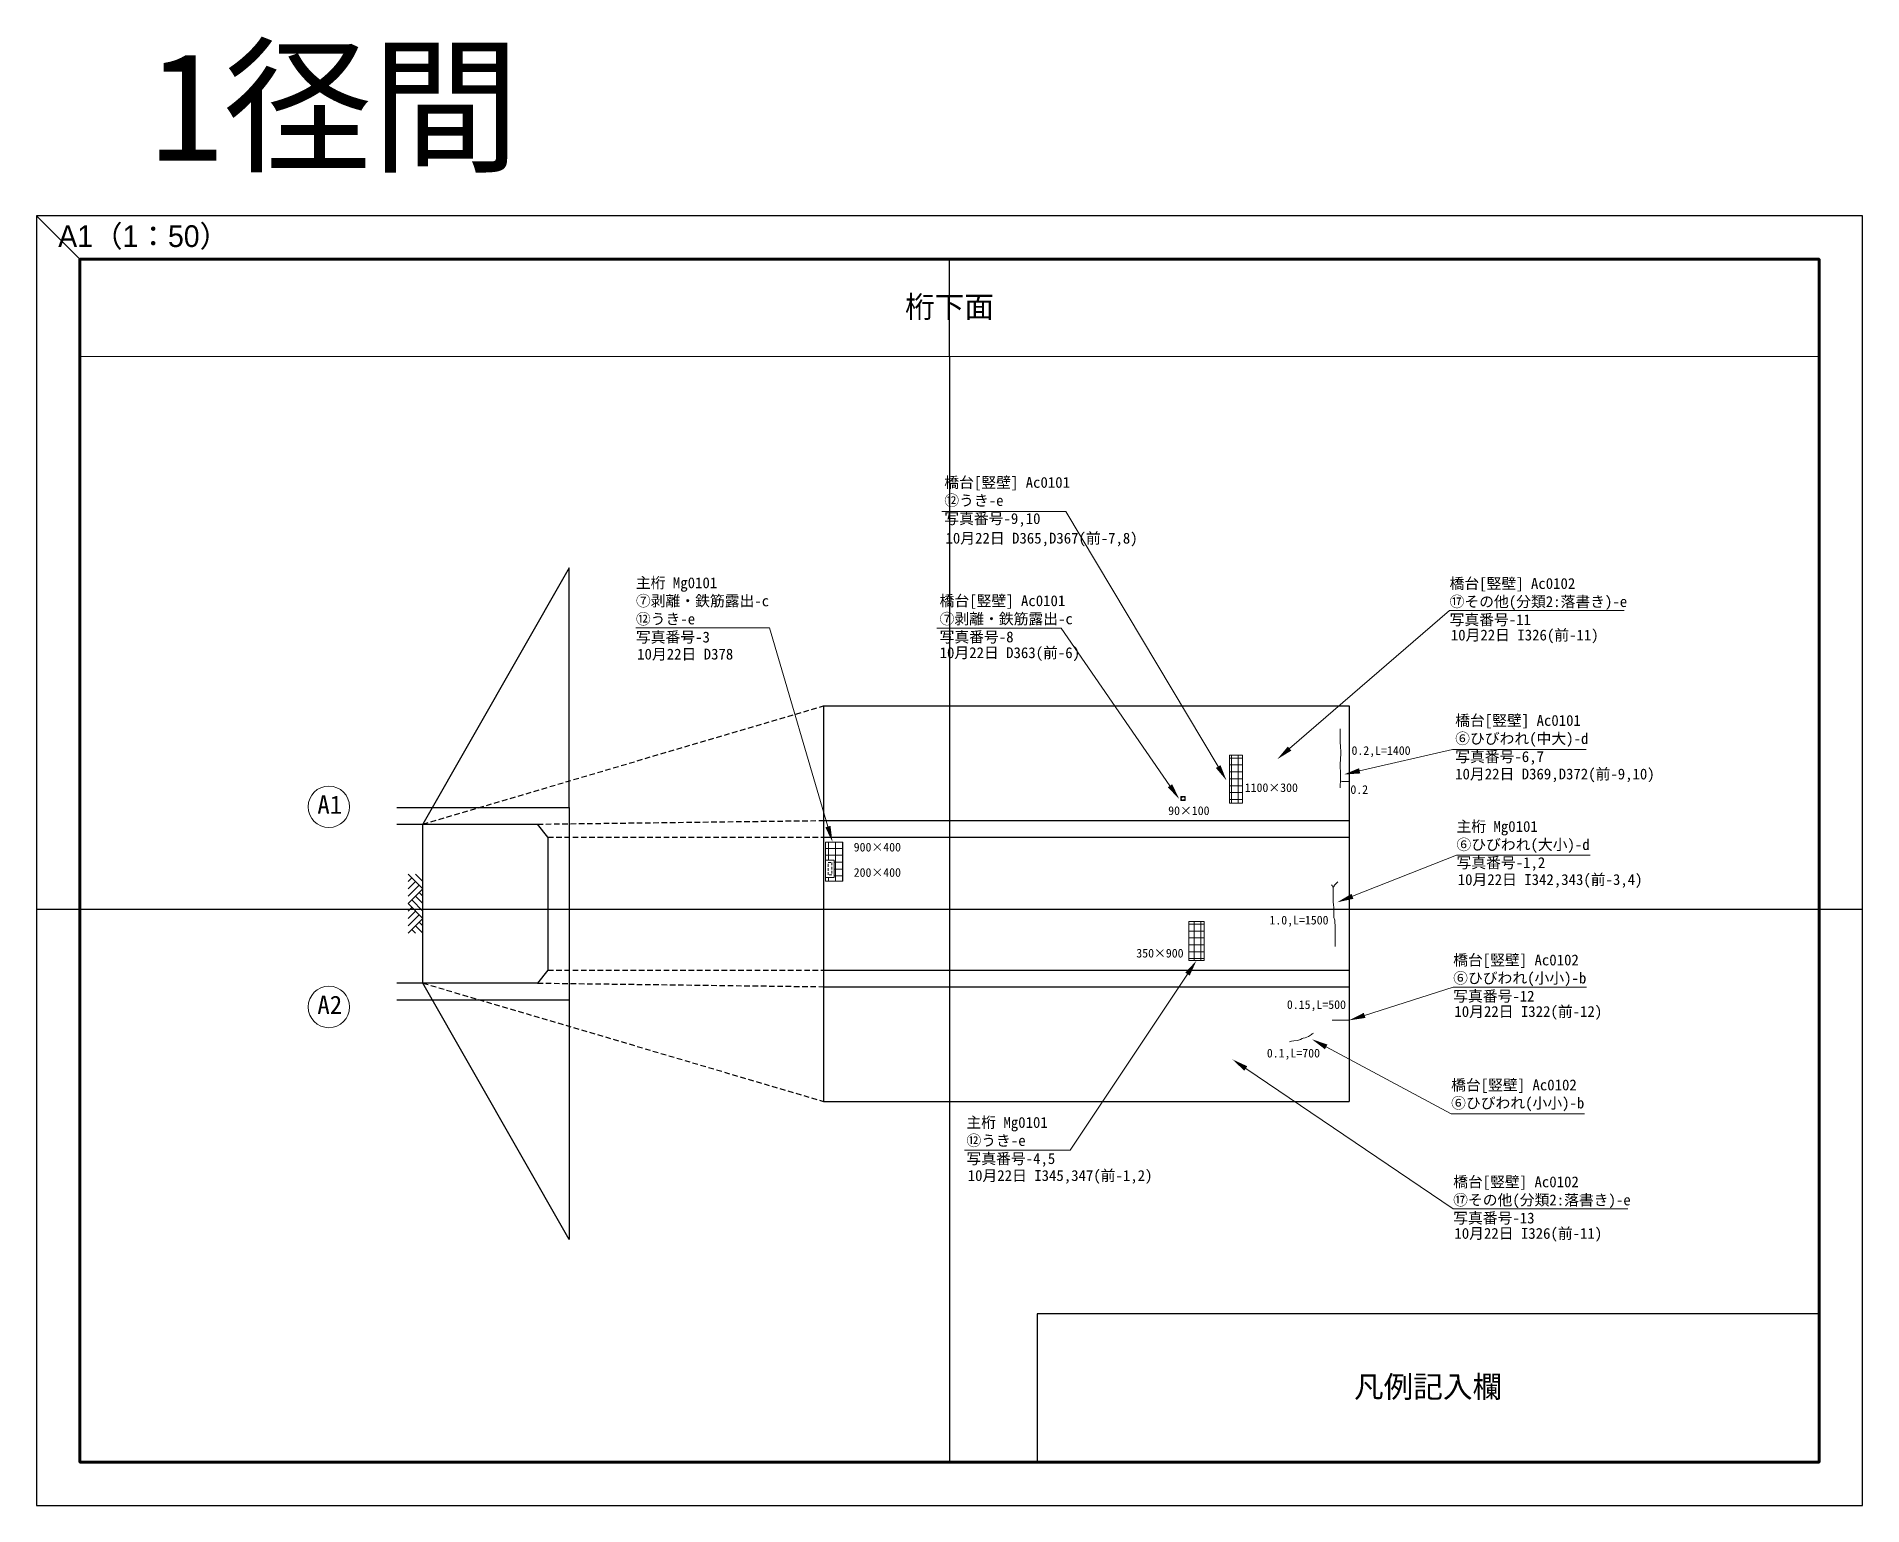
# Model space of a CAD drawing. Header units: millimetres. Extents: x 1462737 to 1504787, y 157083 to 250313.
# Drawn here: x 1462737 to 1504787, y 216483 to 250313 of the extents above; entities that cross this region are included whole.
import ezdxf
from ezdxf import colors
from ezdxf.entities.mleader import LeaderData, LeaderLine
from ezdxf.enums import TextEntityAlignment as Align
from ezdxf.math import Vec2, Vec3

# ---------------------------------------------------------------- set-up
doc = ezdxf.new("R2010")
doc.units = ezdxf.units.MM
doc.linetypes.add('DASHED', pattern=[19.05, 12.7, -6.35])
doc.linetypes.add('HIDDEN', pattern=[9.525, 6.35, -3.175])
doc.layers.get('Defpoints').update_dxf_attribs({"color": 4})
for name, color, linetype, lineweight in [('D-DCR-HCH1', 9, 'Continuous', 13), ('D-MTR-FRAM', 7, 'Continuous', 13), ('D-STR', 1, 'Continuous', 25), ('D-STR-DIM', 7, 'Continuous', 13), ('D-STR-HTXT', 7, 'Continuous', 13), ('D-STR-TXT', 7, 'Continuous', 13), ('D-TTL', 2, 'Continuous', 140)]:
    doc.layers.add(name, color=color, linetype=linetype, lineweight=lineweight)
doc.layers.add('ﾀｲﾄﾙ', color=7, linetype='Continuous')
doc.styles.add('MS ゴシック', font='MS Gothic.ttf')
doc.styles.add('MSゴシック', font='MS Gothic.ttf')
doc.styles.get("Standard").update_dxf_attribs({"font": 'arial.ttf'})
doc.styles.add('YOKO_GOTHIC', font='MS Gothic.ttf')

msp = doc.modelspace()

# ---------------------------------------------------------------- texts
at = {"layer": 'D-STR-HTXT', "attachment_point": 7, "style": 'MSゴシック'}
for s, width, insert, char_height in [('1径間', 12152.18, (1465342, 247176), 2500), ('橋台[竪壁] Ac0102\\P⑰その他(分類2:落書き)-e\\P写真番号-11', 4536.57, (1495278, 236730), 250), ('橋台[竪壁] Ac0101\\P⑦剥離・鉄筋露出-c\\P写真番号-8', 4536.57, (1483534, 236333), 250), ('橋台[竪壁] Ac0102\\P⑥ひびわれ(小小)-b\\P写真番号-12', 4536.57, (1495360, 228060), 250), ('橋台[竪壁] Ac0102\\P⑥ひびわれ(小小)-b', 4536.57, (1495313, 225560), 250), ('橋台[竪壁] Ac0102\\P⑰その他(分類2:落書き)-e\\P写真番号-13', 4536.57, (1495360, 222950), 250)]:
    msp.add_mtext_dynamic_manual_height_columns(s, width=width, gutter_width=25, heights=[0], dxfattribs=dict(at, insert=insert, char_height=char_height))
at = {"layer": 'D-STR-HTXT', "color": 1, "char_height": 250, "attachment_point": 7, "style": 'MSゴシック'}
for s, insert in [('橋台[竪壁] Ac0101\\P⑫うき-e\\P写真番号-9,10', (1483642, 239022)), ('主桁 Mg0101\\P⑦剥離・鉄筋露出-c\\P⑫うき-e\\P写真番号-3', (1476540, 236330)), ('橋台[竪壁] Ac0101\\P⑥ひびわれ(中大)-d\\P写真番号-6,7', (1495407, 233540)), ('主桁 Mg0101\\P⑥ひびわれ(大小)-d\\P写真番号-1,2', (1495437, 231098)), ('主桁 Mg0101\\P⑫うき-e\\P写真番号-4,5', (1484152, 224282))]:
    msp.add_mtext_dynamic_manual_height_columns(s, width=4536.57, gutter_width=25, heights=[0], dxfattribs=dict(at, insert=insert))
at = {"layer": 'D-STR-TXT', "insert": (1483762, 244062), "char_height": 500, "attachment_point": 5, "style": 'MS ゴシック'}
msp.add_mtext('{\\fMS PGothic|b0|i0|c128|p50;桁下面}', dxfattribs=at)
at = {"layer": 'D-STR-TXT', "color": 1, "char_height": 200, "attachment_point": 5, "style": 'MSゴシック'}
for s, insert in [('0.2,L=1400', (1493700, 233844)), ('1100×300', (1491173, 233013)), ('0.2', (1493198, 232969)), ('900×400', (1482100, 231643)), ('200×400', (1482100, 231060)), ('1.0,L=1500', (1491810, 229938)), ('350×900', (1488608, 229201))]:
    msp.add_mtext_dynamic_manual_height_columns(s, width=4536.57, gutter_width=25, heights=[0], dxfattribs=dict(at, insert=insert))
at = {"layer": 'D-STR-TXT', "char_height": 200, "attachment_point": 5, "style": 'MSゴシック'}
for s, insert in [('90×100', (1489274, 232483)), ('0.15,L=500', (1492212, 227992)), ('0.1,L=700', (1491682, 226875))]:
    msp.add_mtext_dynamic_manual_height_columns(s, width=4536.57, gutter_width=25, heights=[0], dxfattribs=dict(at, insert=insert))
at = {"layer": 'Defpoints', "char_height": 500}
for s, insert, attachment_point, style in [('{\\fMS PGothic|b0|i0|c128|p50;A1（1：50）}', (1463237, 245683), 4, 'MS ゴシック'), ('{\\fMS PGothic|b0|i0|c128|p50;凡例記入欄}', (1494783, 219190), 5, 'MSゴシック')]:
    msp.add_mtext(s, dxfattribs=dict(at, insert=insert, attachment_point=attachment_point, style=style))
at = {"layer": 'Defpoints', "char_height": 250, "attachment_point": 7, "style": 'MSゴシック'}
for s, insert in [('10月22日 D365,D367(前-7,8)', (1483670, 238569)), ('10月22日 I326(前-11)', (1495307, 236338)), ('10月22日 D378', (1476569, 235938)), ('10月22日 D363(前-6)', (1483534, 235931)), ('10月22日 D369,D372(前-9,10)', (1495407, 233138)), ('10月22日 I342,343(前-3,4)', (1495466, 230706)), ('10月22日 I322(前-12)', (1495389, 227668)), ('10月22日 I345,347(前-1,2)', (1484181, 223890)), ('10月22日 I326(前-11)', (1495389, 222558))]:
    msp.add_mtext_dynamic_manual_height_columns(s, width=4536.57, gutter_width=25, heights=[0], dxfattribs=dict(at, insert=insert))
at = {"layer": 'ﾀｲﾄﾙ', "style": 'YOKO_GOTHIC'}
for s, p in [('A1', (1469490, 232288)), ('A2', (1469490, 227678))]:
    msp.add_text(s, height=420, dxfattribs=at).set_placement(p, align=Align.BOTTOM_CENTER)

# ---------------------------------------------------------------- hatches: boundary and pattern name
at = {"layer": 'D-DCR-HCH1'}
h = msp.add_hatch(dxfattribs=at)
h.set_pattern_fill('ANSI37', color=1, scale=50, angle=45)
h.set_pattern_definition([(90, (-727.56, -302.49), (-158.75, 0), []), (180, (-727.56, -302.49), (0, -158.75), [])])
h.paths.add_polyline_path([(1490213, 232661), (1490513, 232661), (1490513, 233761), (1490213, 233761)])
h = msp.add_hatch(dxfattribs=at)
h.set_pattern_fill('ANSI37', color=1, scale=50, angle=45)
h.paths.add_polyline_path([(1481307, 231758), (1480907, 231758), (1480907, 231346), (1481107, 231346), (1481107, 230946), (1480907, 230946), (1480907, 230858), (1481307, 230858)])
h = msp.add_hatch(dxfattribs=at)
h.set_pattern_fill('ANSI37', color=1, scale=50, angle=45)
h.paths.add_polyline_path([(1489625, 229933), (1489275, 229933), (1489275, 229033), (1489625, 229033)])

# ---------------------------------------------------------------- linework, layer by layer
msp.add_line((1492965, 227656), (1492575, 227658), dxfattribs=at)
at = {"layer": 'D-DCR-HCH1', "color": 1}
for points in [[(1492757, 234370), (1492757, 234301), (1492757, 234233), (1492757, 234198), (1492757, 234164), (1492757, 234136), (1492757, 234027), (1492763, 233998), (1492769, 233935), (1492774, 233867), (1492774, 233827), (1492774, 233764), (1492769, 233712), (1492767, 233643), (1492760, 233583), (1492761, 233522), (1492757, 233460), (1492763, 233403), (1492763, 233363), (1492763, 233295), (1492763, 233232), (1492763, 233157), (1492757, 233083), (1492757, 233043), (1492757, 233014)], [(1492595, 230711), (1492596, 230699), (1492596, 230662), (1492596, 230552), (1492596, 230497), (1492596, 230432), (1492596, 230377), (1492605, 230322), (1492614, 230248), (1492614, 230220), (1492614, 230165), (1492614, 230091), (1492614, 230027), (1492632, 229962), (1492632, 229907), (1492642, 229843), (1492642, 229797), (1492642, 229751), (1492642, 229686), (1492642, 229484), (1492642, 229419), (1492642, 229355)]]:
    msp.add_lwpolyline(points, dxfattribs=at)
for points in [[(1490213, 233761), (1490213, 232661), (1490513, 232661), (1490513, 233761)], [(1480907, 231758), (1480907, 230858), (1481307, 230858), (1481307, 231758)], [(1481107, 230946), (1480907, 230946), (1480907, 231346), (1481107, 231346)], [(1489275, 229933), (1489625, 229933), (1489625, 229033), (1489275, 229033)]]:
    msp.add_lwpolyline(points, close=True, dxfattribs=at)
at = {"layer": 'D-DCR-HCH1'}
msp.add_lwpolyline([(1489088, 232810), (1489088, 232720), (1489188, 232720), (1489188, 232810)], close=True, dxfattribs=at)
at = {"layer": 'D-DCR-HCH1', "linetype": 'HIDDEN', "ltscale": 5}
msp.add_lwpolyline([(1489102, 232796), (1489178, 232796), (1489178, 232731), (1489102, 232731)], close=True, dxfattribs=at)
at = {"layer": 'D-DCR-HCH1', "color": 1, "linetype": 'HIDDEN', "ltscale": 10}
msp.add_lwpolyline([(1480964, 231290), (1481051, 231290), (1481051, 231004), (1480964, 231004)], close=True, dxfattribs=at)
at = {"layer": 'D-DCR-HCH1'}
msp.add_lwpolyline([(1492148, 227358), (1492111, 227342), (1492101, 227331), (1492027, 227285), (1491950, 227254), (1491906, 227244), (1491883, 227234), (1491842, 227214), (1491799, 227197), (1491765, 227194), (1491691, 227184), (1491638, 227174), (1491591, 227164)], dxfattribs=at)
at = {"layer": 'D-DCR-HCH1', "color": 1}
for points, knots in [([(1492782, 233161), (1492799, 233159), (1492839, 233154), (1492900, 233156), (1492944, 233156), (1492965, 233156)], [0, 0, 0, 0, 51.957147, 119.164195, 183.170578, 183.170578, 183.170578, 183.170578]), ([(1492595, 230711), (1492591, 230723), (1492583, 230746), (1492569, 230766), (1492562, 230776)], [0, 0, 0, 0, 38.2662, 73.610882, 73.610882, 73.610882, 73.610882]), ([(1492595, 230711), (1492597, 230719), (1492600, 230734), (1492621, 230748), (1492626, 230770), (1492659, 230799), (1492685, 230824), (1492706, 230844)], [0, 0, 0, 0, 23.006672, 44.859211, 69.319425, 86.78901, 175.460128, 175.460128, 175.460128, 175.460128])]:
    msp.add_open_spline(points, degree=3, knots=knots, dxfattribs=at)
at = {"layer": 'D-MTR-FRAM'}
msp.add_lwpolyline([(1463737, 242941), (1463737, 217483), (1503787, 217483), (1503787, 242941)], close=True, dxfattribs=at)
at = {"layer": 'D-STR', "color": 0}
for p, q in [((1475004, 238078), (1471634, 232174)), ((1475004, 232558), (1475004, 238078)), ((1480857, 234898), (1492965, 234898)), ((1480857, 234898), (1480857, 225790)), ((1492965, 234898), (1492965, 225790)), ((1471034, 232558), (1475004, 232558)), ((1475004, 232558), (1475004, 228130)), ((1471034, 232174), (1474274, 232174)), ((1471634, 228514), (1471634, 232174)), ((1474514, 231874), (1474274, 232174)), ((1480857, 232258), (1492965, 232258)), ((1474514, 231874), (1474514, 228814)), ((1480857, 231874), (1492965, 231874)), ((1474514, 228814), (1474274, 228514)), ((1480857, 228814), (1492965, 228814)), ((1474274, 228514), (1471034, 228514)), ((1475004, 222610), (1471634, 228514)), ((1480857, 228430), (1492965, 228430)), ((1471034, 228130), (1475004, 228130)), ((1475004, 228130), (1475004, 222610)), ((1480857, 225790), (1492965, 225790))]:
    msp.add_line(p, q, dxfattribs=at)
at = {"layer": 'D-STR', "color": 0, "linetype": 'DASHED', "ltscale": 10}
for p, q in [((1471634, 232174), (1480857, 234898)), ((1474274, 232174), (1480857, 232258)), ((1474514, 231874), (1480857, 231874)), ((1474514, 228814), (1480857, 228814)), ((1471634, 228514), (1480857, 225790)), ((1474274, 228514), (1480857, 228430))]:
    msp.add_line(p, q, dxfattribs=at)
at = {"layer": 'D-STR', "color": 0, "linetype": 'Continuous'}
for p, q in [((1471634, 230685), (1471292, 231026)), ((1471292, 230856), (1471377, 230941)), ((1471292, 230685), (1471463, 230856)), ((1471634, 230856), (1471463, 231026)), ((1471292, 230514), (1471548, 230770)), ((1471634, 230685), (1471292, 230344)), ((1471634, 230344), (1471463, 230514)), ((1471634, 230514), (1471548, 230600)), ((1471634, 230002), (1471292, 230344)), ((1471292, 230173), (1471377, 230258)), ((1471292, 230002), (1471463, 230173)), ((1471292, 229831), (1471548, 230088)), ((1471634, 230173), (1471377, 230429)), ((1471634, 230002), (1471292, 229661)), ((1471463, 229661), (1471377, 229746)), ((1471634, 229661), (1471463, 229831)), ((1471634, 229831), (1471548, 229917))]:
    msp.add_line(p, q, dxfattribs=at)
at = {"layer": 'D-STR-DIM'}
for centre in [(1469470, 232574), (1469470, 227964)]:
    msp.add_circle(centre, 477, dxfattribs=at)
at = {"layer": 'D-TTL', "linetype": 'Continuous'}
msp.add_lwpolyline([(1463737, 245183), (1503787, 245183), (1503787, 217483), (1463737, 217483)], close=True, dxfattribs=at)
at = {"layer": 'Defpoints'}
for p, q in [((1462737, 246183), (1463737, 245183)), ((1483762, 242941), (1483762, 245183))]:
    msp.add_line(p, q, dxfattribs=at)
at = {"layer": 'Defpoints', "linetype": 'Continuous'}
for p, q in [((1483762, 242941), (1483762, 217483)), ((1483762, 230212), (1462737, 230212)), ((1504787, 230212), (1483762, 230212))]:
    msp.add_line(p, q, dxfattribs=at)
msp.add_lwpolyline([(1462737, 216483), (1504787, 216483), (1504787, 246183), (1462737, 246183)], close=True, dxfattribs=at)
at = {"layer": 'Defpoints'}
msp.add_lwpolyline([(1485780, 217483), (1503787, 217483), (1503787, 220898), (1485780, 220898)], close=True, dxfattribs=at)

msp.set_redraw_order([(e.dxf.handle, doc.entitydb.next_handle()) for e in msp.query("TEXT MTEXT ATTDEF DIMENSION ARC_DIMENSION")])  # texts and dimensions are drawn at this point

# ---------------------------------------------------------------- leaders
at = {"layer": 'D-STR-HTXT', "color": 1}
ml = msp.add_multileader_mtext('Standard', dxfattribs=at)
ml.set_content('')
ml.set_leader_properties(color=256, linetype='ByLayer', lineweight=13)
ml.build(insert=Vec2(0, 0))
ml.multileader.update_dxf_attribs({"text_left_attachment_type": 8, "text_right_attachment_type": 5, "dogleg_length": 5000, "arrow_head_size": 375})
ctx = ml.context
ctx.base_point, ctx.char_height, ctx.arrow_head_size, ctx.landing_gap_size, ctx.plane_origin = Vec3(1483582, 239376), 100, 375, 1, Vec3(1482505, 238509)
ctx.left_attachment, ctx.right_attachment = 8, 5
notes = []
notes.append((ctx, [(1, (1, 1, 0), (1486439, 239376), (-1, 0), 2857, [(0, [(1490142, 233178)], 0, [])])]))
ctx.mtext, ml.multileader.dxf.content_type = None, 0
at = {"layer": 'D-STR-HTXT'}
ml = msp.add_multileader_mtext('Standard', dxfattribs=at)
ml.set_content('')
ml.set_leader_properties(color=256, linetype='ByLayer', lineweight=13)
ml.build(insert=Vec2(0, 0))
ml.multileader.update_dxf_attribs({"text_left_attachment_type": 8, "text_right_attachment_type": 5, "dogleg_length": 5000, "arrow_head_size": 375})
ctx = ml.context
ctx.base_point, ctx.char_height, ctx.arrow_head_size, ctx.landing_gap_size, ctx.plane_origin = Vec3(1499299, 237092), 100, 375, 1, Vec3(1494202, 235803)
ctx.left_attachment, ctx.right_attachment = 8, 5
notes.append((ctx, [(0, (1, 1, 0), (1495278, 237092), (1, 0), 4020, [(0, [(1491309, 233669)], 0, [])])]))
ctx.mtext, ml.multileader.dxf.content_type = None, 0
at = {"layer": 'D-STR-HTXT', "color": 1}
ml = msp.add_multileader_mtext('Standard', dxfattribs=at)
ml.set_content('')
ml.set_leader_properties(color=256, linetype='ByLayer', lineweight=13)
ml.build(insert=Vec2(0, 0))
ml.multileader.update_dxf_attribs({"text_left_attachment_type": 8, "text_right_attachment_type": 5, "dogleg_length": 5000, "arrow_head_size": 375})
ctx = ml.context
ctx.base_point, ctx.char_height, ctx.arrow_head_size, ctx.landing_gap_size, ctx.plane_origin = Vec3(1476540, 236692), 100, 375, 1, Vec3(1475463, 235404)
ctx.left_attachment, ctx.right_attachment = 8, 5
notes.append((ctx, [(1, (1, 1, 0), (1479615, 236692), (-1, 0), 3075, [(0, [(1481068, 231758)], 0, [])])]))
ctx.mtext, ml.multileader.dxf.content_type = None, 0
at = {"layer": 'D-STR-HTXT'}
ml = msp.add_multileader_mtext('Standard', dxfattribs=at)
ml.set_content('')
ml.set_leader_properties(color=256, linetype='ByLayer', lineweight=13)
ml.build(insert=Vec2(0, 0))
ml.multileader.update_dxf_attribs({"text_left_attachment_type": 8, "text_right_attachment_type": 5, "dogleg_length": 5000, "arrow_head_size": 375})
ctx = ml.context
ctx.base_point, ctx.char_height, ctx.arrow_head_size, ctx.landing_gap_size, ctx.plane_origin = Vec3(1483473, 236686), 100, 375, 1, Vec3(1482397, 235819)
ctx.left_attachment, ctx.right_attachment = 8, 5
notes.append((ctx, [(1, (1, 1, 0), (1486330, 236686), (-1, 0), 2857, [(0, [(1489053, 232750)], 0, [])])]))
ctx.mtext, ml.multileader.dxf.content_type = None, 0
at = {"layer": 'D-STR-HTXT', "color": 1}
ml = msp.add_multileader_mtext('Standard', dxfattribs=at)
ml.set_content('')
ml.set_leader_properties(color=256, linetype='ByLayer', lineweight=13)
ml.build(insert=Vec2(0, 0))
ml.multileader.update_dxf_attribs({"text_left_attachment_type": 8, "text_right_attachment_type": 5, "dogleg_length": 5000, "arrow_head_size": 375})
ctx = ml.context
ctx.base_point, ctx.char_height, ctx.arrow_head_size, ctx.landing_gap_size, ctx.plane_origin = Vec3(1498422, 233893), 100, 375, 1, Vec3(1494270, 233026)
ctx.left_attachment, ctx.right_attachment = 8, 5
notes.append((ctx, [(0, (1, 1, 0), (1495347, 233893), (1, 0), 3075, [(0, [(1492842, 233318)], 0, [])])]))
ctx.mtext, ml.multileader.dxf.content_type = None, 0
ml = msp.add_multileader_mtext('Standard', dxfattribs=at)
ml.set_content('')
ml.set_leader_properties(color=256, linetype='ByLayer', lineweight=13)
ml.build(insert=Vec2(0, 0))
ml.multileader.update_dxf_attribs({"text_left_attachment_type": 8, "text_right_attachment_type": 5, "dogleg_length": 5000, "arrow_head_size": 375})
ctx = ml.context
ctx.base_point, ctx.char_height, ctx.arrow_head_size, ctx.landing_gap_size, ctx.plane_origin = Vec3(1498512, 231461), 100, 375, 1, Vec3(1494360, 230172)
ctx.left_attachment, ctx.right_attachment = 8, 5
notes.append((ctx, [(0, (1, 1, 0), (1495437, 231461), (1, 0), 3075, [(0, [(1492693, 230375)], 0, [])])]))
ctx.mtext, ml.multileader.dxf.content_type = None, 0
ml = msp.add_multileader_mtext('Standard', dxfattribs=at)
ml.set_content('')
ml.set_leader_properties(color=256, linetype='ByLayer', lineweight=13)
ml.build(insert=Vec2(0, 0))
ml.multileader.update_dxf_attribs({"text_left_attachment_type": 8, "text_right_attachment_type": 5, "dogleg_length": 5000, "arrow_head_size": 375})
ctx = ml.context
ctx.base_point, ctx.char_height, ctx.arrow_head_size, ctx.landing_gap_size, ctx.plane_origin = Vec3(1484104, 224666), 100, 375, 1, Vec3(1483075, 223356)
ctx.left_attachment, ctx.right_attachment = 8, 5
notes.append((ctx, [(1, (1, 1, 0), (1486539, 224666), (-1, 0), 2435, [(0, [(1489450, 229033)], 0, [])])]))
ctx.mtext, ml.multileader.dxf.content_type = None, 0
at = {"layer": 'D-STR-HTXT'}
ml = msp.add_multileader_mtext('Standard', dxfattribs=at)
ml.set_content('')
ml.set_leader_properties(color=256, linetype='ByLayer', lineweight=13)
ml.build(insert=Vec2(0, 0))
ml.multileader.update_dxf_attribs({"text_left_attachment_type": 8, "text_right_attachment_type": 5, "dogleg_length": 5000, "arrow_head_size": 375})
ctx = ml.context
ctx.base_point, ctx.char_height, ctx.arrow_head_size, ctx.landing_gap_size, ctx.plane_origin = Vec3(1498435, 228422), 100, 375, 1, Vec3(1494283, 227133)
ctx.left_attachment, ctx.right_attachment = 8, 5
notes.append((ctx, [(0, (1, 1, 0), (1495360, 228422), (1, 0), 3075, [(0, [(1492965, 227656)], 0, [])])]))
ctx.mtext, ml.multileader.dxf.content_type = None, 0
ml = msp.add_multileader_mtext('Standard', dxfattribs=at)
ml.set_content('')
ml.set_leader_properties(color=256, linetype='ByLayer', lineweight=13)
ml.build(insert=Vec2(0, 0))
ml.multileader.update_dxf_attribs({"text_left_attachment_type": 8, "text_right_attachment_type": 5, "dogleg_length": 5000, "arrow_head_size": 375})
ctx = ml.context
ctx.base_point, ctx.char_height, ctx.arrow_head_size, ctx.landing_gap_size, ctx.plane_origin = Vec3(1498388, 225501), 100, 375, 1, Vec3(1494236, 224634)
ctx.left_attachment, ctx.right_attachment = 8, 5
notes.append((ctx, [(0, (1, 1, 0), (1495313, 225501), (1, 0), 3075, [(0, [(1492106, 227221)], 0, [])])]))
ctx.mtext, ml.multileader.dxf.content_type = None, 0
ml = msp.add_multileader_mtext('Standard', dxfattribs=at)
ml.set_content('')
ml.set_leader_properties(color=256, linetype='ByLayer', lineweight=13)
ml.build(insert=Vec2(0, 0))
ml.multileader.update_dxf_attribs({"text_left_attachment_type": 8, "text_right_attachment_type": 5, "dogleg_length": 5000, "arrow_head_size": 375})
ctx = ml.context
ctx.base_point, ctx.char_height, ctx.arrow_head_size, ctx.landing_gap_size, ctx.plane_origin = Vec3(1499380, 223313), 100, 375, 1, Vec3(1494283, 222024)
ctx.left_attachment, ctx.right_attachment = 8, 5
notes.append((ctx, [(0, (1, 1, 0), (1495360, 223313), (1, 0), 4020, [(0, [(1490275, 226757)], 0, [])])]))
ctx.mtext, ml.multileader.dxf.content_type = None, 0
for ctx, leaders in notes:
    for number, flags, end, landing, length, lines in leaders:
        leader = LeaderData()
        leader.index, (leader.has_last_leader_line, leader.has_dogleg_vector, leader.attachment_direction) = number, flags
        leader.last_leader_point, leader.dogleg_vector, leader.dogleg_length = Vec3(end), Vec3(landing), length
        for number, points, colour, breaks in lines:
            line = LeaderLine()
            line.index, line.vertices, line.color, line.breaks = number, Vec3.list(points), colors.encode_raw_color(colour), breaks
            leader.lines.append(line)
        ctx.leaders.append(leader)

doc.saveas('drawing.dxf')
